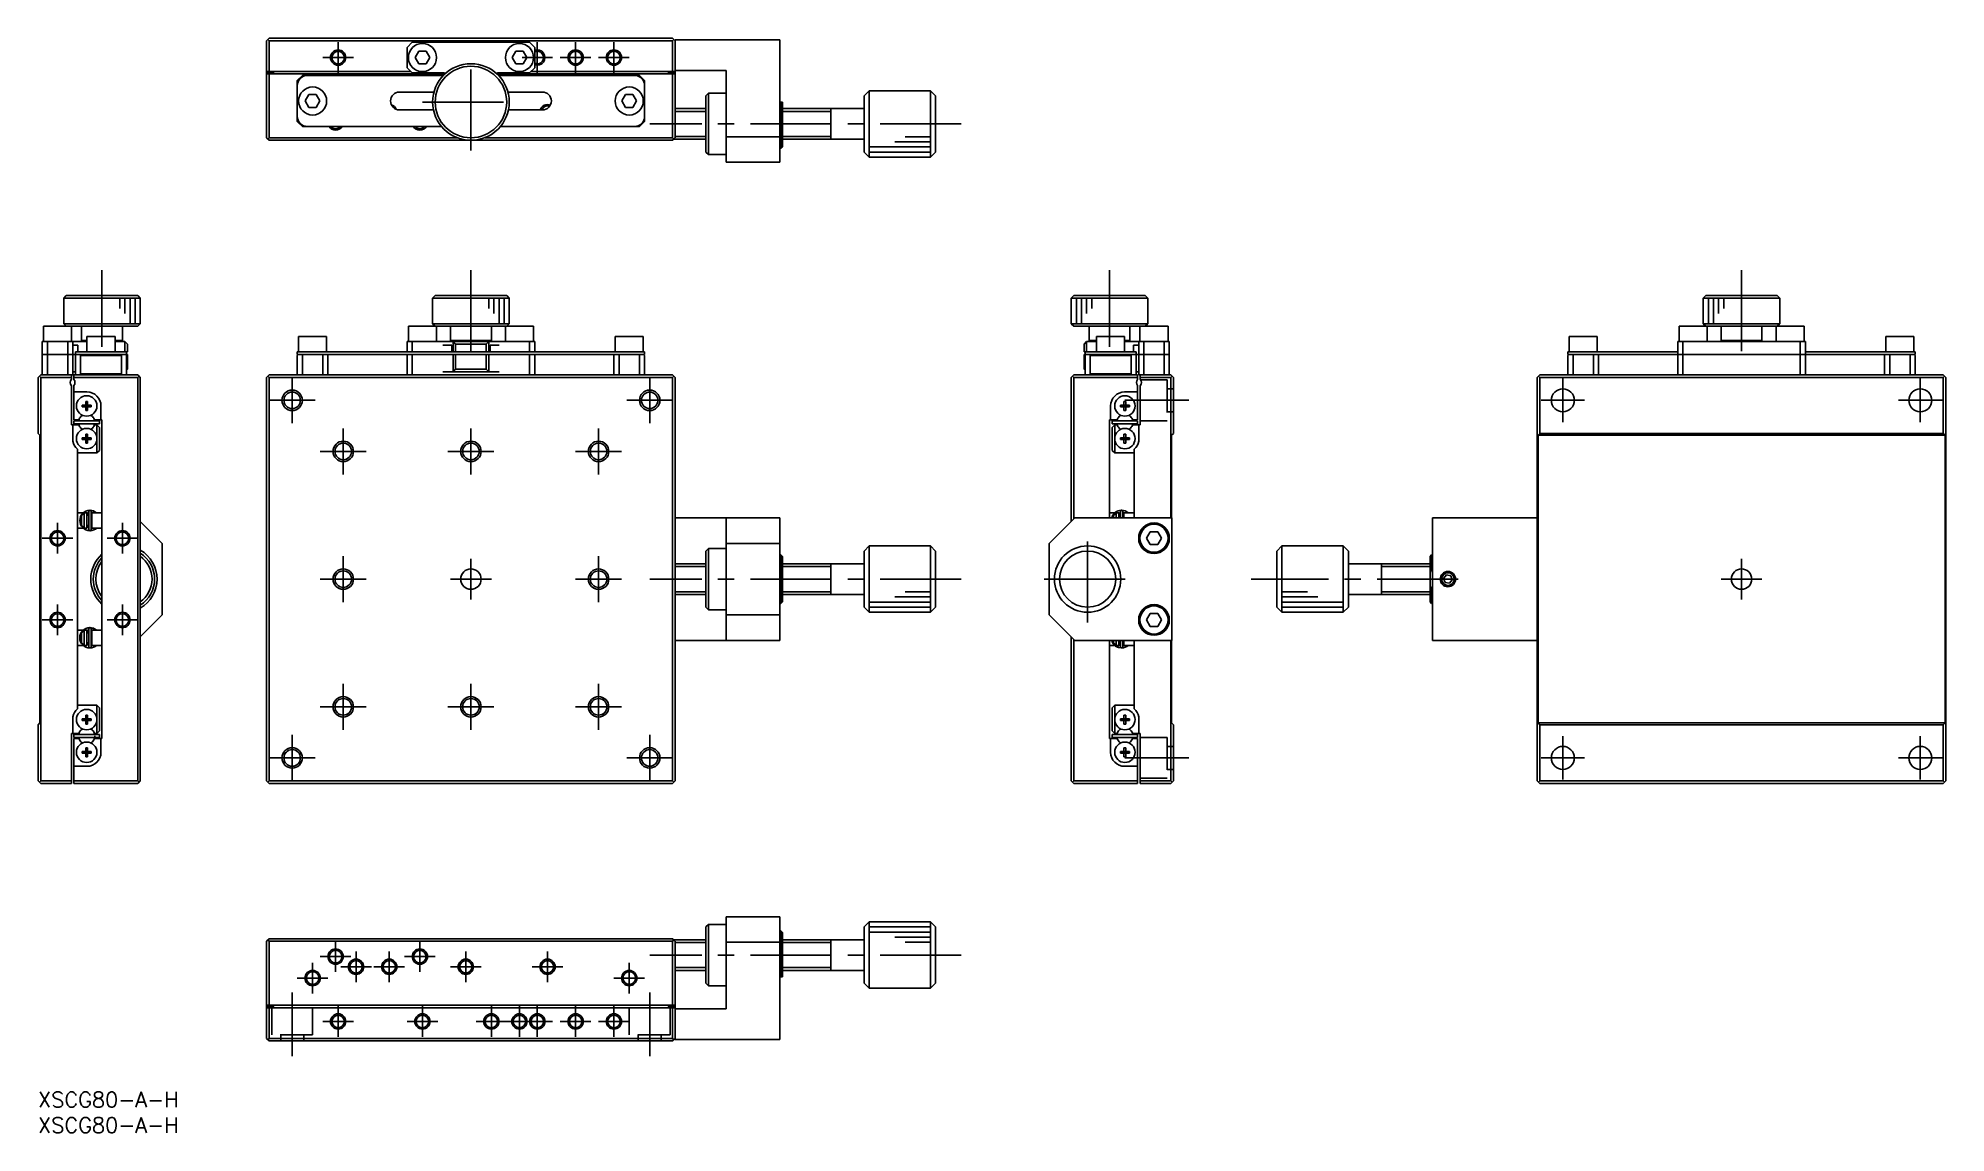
# Model space of a CAD drawing. Extents: x 0 to 374, y -8 to 206.
import ezdxf

# ---------------------------------------------------------------- set-up
doc = ezdxf.new("R2010")
doc.units = 0
doc.header["$LTSCALE"] = 0.5
doc.linetypes.add('CENTER', pattern=[50.8, 31.75, -6.35, 6.35, -6.35])
doc.linetypes.add('DASHED', pattern=[19.05, 12.7, -6.35])
for name, color, linetype in [('MSM_CENTER', 1, 'CENTER'), ('MSM_CONTINUOUS', 7, 'CONTINUOUS'), ('MSM_DASHED', 4, 'DASHED'), ('MSM_NARROW', 5, 'CONTINUOUS'), ('MSM_PART_NUMBER', 7, 'CONTINUOUS')]:
    doc.layers.add(name, color=color, linetype=linetype)
doc.styles.get("Standard").update_dxf_attribs({"font": 'txt.shx', "height": 3, "bigfont": 'bigfont.shx'})

# ---------------------------------------------------------------- blocks, each defined once
blk = doc.blocks.new('*U2')
at = {"layer": 'MSM_PART_NUMBER'}
blk.add_text('XSCG80-A-H', height=3, dxfattribs=at).set_placement((0, -3))
blk = doc.blocks.new('*U3')
at = {"layer": 'MSM_PART_NUMBER'}
blk.add_text('XSCG80-A-H', height=3, dxfattribs=at).set_placement((0, -8))

msp = doc.modelspace()

# ---------------------------------------------------------------- linework, layer by layer
at = {"layer": 'MSM_CENTER'}
for p, q in [((58.744929, 199.499999), (58.744929, 205.500001)), ((97.744929, 199.499999), (97.744929, 205.500001)), ((105.244929, 199.499999), (105.244929, 205.500001)), ((112.744929, 199.499999), (112.744929, 205.500001)), ((61.744931, 202.5), (55.744928, 202.5)), ((84.744929, 184.3), (84.744929, 203.3)), ((100.744931, 202.5), (94.744928, 202.5)), ((108.244931, 202.5), (102.244928, 202.5)), ((115.744931, 202.5), (109.744928, 202.5)), ((75.244929, 193.8), (94.244929, 193.8)), ((180.744929, 189.5), (119.744929, 189.5)), ((12.5, 160.9), (12.5, 145.9)), ((84.744929, 160.9), (84.744929, 144.9)), ((209.8, 160.9), (209.8, 145.9)), ((333.555071, 160.9), (333.555071, 144.9)), ((49.744931, 130.899995), (49.744931, 139.899998)), ((119.744927, 130.899995), (119.744927, 139.899998)), ((298.555071, 131.15), (298.555071, 139.65)), ((368.555071, 131.15), (368.555071, 139.65)), ((45.244929, 135.399998), (54.244931, 135.399998)), ((115.244925, 135.399998), (124.24493, 135.399998)), ((212.8, 135.4), (225.3, 135.4)), ((294.305071, 135.4), (302.805071, 135.4)), ((364.305071, 135.4), (372.805071, 135.4)), ((59.744931, 120.899994), (59.744931, 129.899996)), ((84.744929, 120.899994), (84.744929, 129.899996)), ((109.744927, 120.899994), (109.744927, 129.899996)), ((55.244929, 125.399996), (64.244931, 125.399996)), ((80.244927, 125.399996), (89.244929, 125.399996)), ((105.244925, 125.399996), (114.244927, 125.399996)), ((0.799999, 108.4), (6.800001, 108.4)), ((3.8, 111.400001), (3.8, 105.4)), ((13.499999, 108.4), (19.500001, 108.4)), ((16.5, 111.400001), (16.5, 105.4)), ((205.5, 91.9), (205.5, 108.9)), ((59.744931, 95.899998), (59.744931, 104.9)), ((109.744927, 95.899998), (109.744927, 104.9)), ((84.744929, 96.4), (84.744929, 104.4)), ((333.555071, 96.4), (333.555071, 104.4)), ((55.244929, 100.4), (64.244931, 100.4)), ((80.744929, 100.4), (88.744929, 100.4)), ((105.244925, 100.4), (114.244927, 100.4)), ((180.744929, 100.4), (119.744929, 100.4)), ((197, 100.4), (214, 100.4)), ((278.055071, 100.4), (237.555071, 100.4)), ((329.555071, 100.4), (337.555071, 100.4)), ((3.799998, 89.400001), (3.8, 95.400002)), ((16.499998, 89.400001), (16.5, 95.400002)), ((0.799998, 92.400002), (6.8, 92.400001)), ((13.499998, 92.400002), (19.5, 92.400001)), ((59.744931, 70.9), (59.744931, 79.900002)), ((84.744929, 70.9), (84.744929, 79.900002)), ((109.744927, 70.9), (109.744927, 79.900002)), ((55.244929, 75.400002), (64.244931, 75.400002)), ((80.244927, 75.400002), (89.244929, 75.400002)), ((105.244925, 75.400002), (114.244927, 75.400002)), ((49.744931, 60.899994), (49.744931, 69.899996)), ((119.744927, 60.899994), (119.744927, 69.899996)), ((298.555071, 61.15), (298.555071, 69.65)), ((368.555071, 61.15), (368.555071, 69.65)), ((45.244929, 65.399996), (54.244931, 65.399996)), ((115.244925, 65.399996), (124.24493, 65.399996)), ((212.8, 65.4), (225.3, 65.4)), ((294.305071, 65.4), (302.805071, 65.4)), ((364.305071, 65.4), (372.805071, 65.4)), ((61.244931, 26.5), (55.244928, 26.5)), ((58.244929, 23.499999), (58.244929, 29.500001)), ((62.244929, 21.499999), (62.244929, 27.500001)), ((68.744929, 21.499999), (68.744929, 27.500001)), ((77.744931, 26.5), (71.744928, 26.5)), ((74.744929, 23.499999), (74.744929, 29.500001)), ((83.744929, 21.499999), (83.744929, 27.500001)), ((99.744929, 21.499999), (99.744929, 27.500001)), ((180.744929, 26.8), (119.744929, 26.8)), ((53.744929, 25.3), (53.744929, 19.300001)), ((65.244931, 24.5), (59.244928, 24.5)), ((71.744931, 24.5), (65.744928, 24.5)), ((86.744931, 24.5), (80.744928, 24.5)), ((102.744931, 24.5), (96.744928, 24.5)), ((115.744929, 19.299999), (115.744929, 25.300001)), ((49.744929, 19.5), (49.744929, 7)), ((56.744928, 22.3), (50.744929, 22.3)), ((118.744931, 22.3), (112.744928, 22.3)), ((119.744929, 19.5), (119.744929, 7)), ((58.744929, 10.799999), (58.744929, 16.800001)), ((75.244929, 10.799999), (75.244929, 16.800001)), ((88.744929, 10.799999), (88.744929, 16.800001)), ((94.244929, 10.799999), (94.244929, 16.800001)), ((97.744929, 10.799999), (97.744929, 16.800001)), ((105.244929, 10.799999), (105.244929, 16.800001)), ((112.744929, 10.799999), (112.744929, 16.800001)), ((61.744931, 13.8), (55.744928, 13.8)), ((78.244931, 13.8), (72.244928, 13.8)), ((100.744931, 13.8), (85.744928, 13.8)), ((108.244931, 13.8), (102.244928, 13.8)), ((115.744931, 13.8), (109.744928, 13.8))]:
    msp.add_line(p, q, dxfattribs=at)
at = {"layer": 'MSM_CONTINUOUS'}
for p, q in [((44.744929, 205.8), (45.244929, 206.3)), ((44.744929, 186.8), (44.744929, 205.8)), ((45.244929, 205.8), (44.994929, 206.05)), ((45.244929, 206.3), (124.244929, 206.3)), ((45.244929, 205.8), (45.244929, 199.8)), ((124.244929, 205.8), (45.244929, 205.8)), ((73.244929, 205.5), (72.244929, 204.5)), ((73.244929, 205.5), (96.244929, 205.5)), ((97.244929, 204.5), (96.244929, 205.5)), ((124.244929, 206.3), (124.744929, 205.8)), ((124.494929, 206.05), (124.244929, 205.8)), ((124.244929, 199.8), (124.244929, 205.8)), ((124.744929, 206), (145.244929, 206)), ((124.744929, 206), (124.744929, 186.8)), ((145.244929, 206), (145.244929, 182)), ((72.244929, 200.5), (72.244929, 204.5)), ((73.801554, 202.5), (74.523242, 203.75)), ((73.801554, 202.5), (74.523242, 201.25)), ((74.523242, 203.75), (75.966617, 203.75)), ((75.966617, 203.75), (76.688305, 202.5)), ((75.966617, 201.25), (76.688305, 202.5)), ((92.801554, 202.5), (93.523242, 203.75)), ((93.523242, 201.25), (92.801554, 202.5)), ((93.523242, 203.75), (94.966617, 203.75)), ((94.966617, 203.75), (95.688305, 202.5)), ((94.966617, 201.25), (95.688305, 202.5)), ((97.244929, 204.5), (97.244929, 200.5)), ((72.944929, 199.8), (44.744929, 199.8)), ((44.744929, 199.5), (46.144929, 199.5)), ((44.744929, 199.3), (79.64591, 199.3)), ((45.244929, 199.3), (45.244929, 186.8)), ((46.144929, 199.3), (46.144929, 199.5)), ((50.744929, 198), (51.744929, 199)), ((50.744929, 190), (50.744929, 198)), ((50.944929, 198.2), (50.944929, 197.87178)), ((51.744929, 199), (79.340302, 199)), ((72.244929, 200.5), (73.244929, 199.5)), ((73.244929, 199.5), (79.244929, 199.5)), ((74.523242, 201.25), (75.966617, 201.25)), ((124.744929, 199.3), (89.843949, 199.3)), ((90.149557, 199), (117.744929, 199)), ((90.244929, 199.5), (96.244929, 199.5)), ((93.523242, 201.25), (94.966617, 201.25)), ((96.244929, 199.5), (97.244929, 200.5)), ((96.544929, 199.8), (124.744929, 199.8)), ((118.744929, 198), (117.744929, 199)), ((118.544929, 197.87178), (118.544929, 198.2)), ((118.744929, 198), (118.744929, 190)), ((124.744929, 199.5), (123.344929, 199.5)), ((123.344929, 199.3), (123.344929, 199.5)), ((124.244929, 186.8), (124.244929, 199.3)), ((124.744929, 200), (134.744929, 200)), ((134.744929, 182), (134.744929, 200)), ((52.301554, 194), (53.023242, 195.25)), ((53.023242, 195.25), (54.466617, 195.25)), ((54.466617, 195.25), (55.188305, 194)), ((70.744929, 195.75), (77.502865, 195.75)), ((91.986994, 195.75), (98.744929, 195.75)), ((114.301554, 194), (115.023242, 195.25)), ((115.023242, 195.25), (116.466617, 195.25)), ((116.466617, 195.25), (117.188305, 194)), ((131.244929, 195.5), (130.744929, 195)), ((130.744929, 184), (130.744929, 195)), ((131.244929, 195.5), (131.244929, 183.5)), ((134.744929, 195.5), (131.244929, 195.5)), ((162.744929, 196), (161.744929, 195)), ((161.744929, 184), (161.744929, 195)), ((162.744929, 196), (162.744929, 183)), ((174.744929, 196), (162.744929, 196)), ((174.744929, 183), (174.744929, 196)), ((175.744929, 195), (174.744929, 196)), ((175.744929, 195), (175.744929, 184)), ((53.023242, 192.75), (52.301554, 194)), ((54.466617, 192.75), (53.023242, 192.75)), ((55.188305, 194), (54.466617, 192.75)), ((77.406844, 192.25), (70.744929, 192.25)), ((98.744929, 192.25), (92.083015, 192.25)), ((115.023242, 192.75), (114.301554, 194)), ((116.466617, 192.75), (115.023242, 192.75)), ((117.188305, 194), (116.466617, 192.75)), ((130.744929, 192.5), (124.744929, 192.5)), ((145.244929, 193.75), (145.744929, 193.75)), ((145.444929, 184.75), (145.444929, 193.75)), ((145.744929, 193.75), (145.744929, 185.05)), ((161.744929, 192.5), (145.744929, 192.5)), ((155.244929, 186.499995), (155.244929, 192.500005)), ((45.244929, 186.3), (44.744929, 186.8)), ((45.244929, 186.8), (44.994929, 186.55)), ((45.244929, 186.8), (82.052347, 186.8)), ((50.944929, 189.8), (50.744929, 190)), ((50.944929, 190.12822), (50.944929, 189.8)), ((50.944929, 189.8), (51.744929, 189)), ((78.982118, 189), (51.744929, 189)), ((87.437512, 186.8), (124.244929, 186.8)), ((117.744929, 189), (90.507741, 189)), ((118.544929, 189.8), (117.744929, 189)), ((118.544929, 189.8), (118.544929, 190.12822)), ((118.544929, 189.8), (118.744929, 190)), ((124.494929, 186.55), (124.244929, 186.8)), ((124.744929, 186.8), (124.244929, 186.3)), ((134.744929, 187), (145.244929, 187)), ((124.244929, 186.3), (45.244929, 186.3)), ((124.444929, 186.5), (130.744929, 186.5)), ((130.744929, 184), (131.244929, 183.5)), ((131.244929, 183.5), (134.744929, 183.5)), ((145.244929, 184.75), (145.444929, 184.75)), ((145.444929, 184.75), (145.744929, 185.05)), ((145.744929, 186.5), (161.744929, 186.5)), ((161.744929, 184), (162.744929, 183)), ((174.744929, 183), (175.744929, 184)), ((145.244929, 182), (134.744929, 182)), ((162.744929, 183), (174.744929, 183)), ((5.5, 155.9), (5, 155.4)), ((20, 155.4), (5, 155.4)), ((5, 155.4), (5, 150.4)), ((5.5, 155.9), (19.5, 155.9)), ((20, 155.4), (19.5, 155.9)), ((20, 150.4), (20, 155.4)), ((77.744929, 155.9), (77.244929, 155.4)), ((92.244929, 155.4), (77.244929, 155.4)), ((77.244929, 155.4), (77.244929, 150.4)), ((77.744929, 155.9), (91.744929, 155.9)), ((92.244929, 155.4), (91.744929, 155.9)), ((92.244929, 150.4), (92.244929, 155.4)), ((202.8, 155.9), (202.3, 155.4)), ((217.3, 155.4), (202.3, 155.4)), ((202.3, 155.4), (202.3, 150.4)), ((202.8, 155.9), (216.8, 155.9)), ((217.3, 155.4), (216.8, 155.9)), ((217.3, 150.4), (217.3, 155.4)), ((326.555071, 155.9), (326.055071, 155.4)), ((341.055071, 155.4), (326.055071, 155.4)), ((326.055071, 155.4), (326.055071, 150.4)), ((326.555071, 155.9), (340.555071, 155.9)), ((341.055071, 155.4), (340.555071, 155.9)), ((341.055071, 150.4), (341.055071, 155.4)), ((19.5, 149.9), (1.05, 149.9)), ((1.05, 149.9), (1.05, 146.9)), ((5, 150.4), (20, 150.4)), ((5, 150.4), (5.5, 149.9)), ((6.55, 146.9), (6.55, 149.9)), ((8.5, 149.9), (8.5, 147.1)), ((16.5, 147.1), (16.5, 149.9)), ((19.5, 149.9), (20, 150.4)), ((96.994929, 149.9), (72.494929, 149.9)), ((72.494929, 149.9), (72.494929, 146.9)), ((77.244929, 150.4), (92.244929, 150.4)), ((77.244929, 150.4), (77.744929, 149.9)), ((77.994929, 146.9), (77.994929, 149.9)), ((80.744929, 149.9), (80.744929, 147.1)), ((88.744929, 147.1), (88.744929, 149.9)), ((91.494929, 149.9), (91.494929, 146.9)), ((91.744929, 149.9), (92.244929, 150.4)), ((96.994929, 146.9), (96.994929, 149.9)), ((202.3, 150.4), (217.3, 150.4)), ((202.3, 150.4), (202.8, 149.9)), ((221.25, 149.9), (202.8, 149.9)), ((205.8, 149.9), (205.8, 147.1)), ((213.8, 147.1), (213.8, 149.9)), ((215.75, 149.9), (215.75, 146.9)), ((216.8, 149.9), (217.3, 150.4)), ((221.25, 146.9), (221.25, 149.9)), ((345.805071, 149.9), (321.305071, 149.9)), ((321.305071, 149.9), (321.305071, 146.9)), ((326.055071, 150.4), (341.055071, 150.4)), ((326.055071, 150.4), (326.555071, 149.9)), ((326.805071, 146.9), (326.805071, 149.9)), ((329.555071, 149.9), (329.555071, 147.1)), ((337.555071, 147.1), (337.555071, 149.9)), ((340.305071, 149.9), (340.305071, 146.9)), ((340.555071, 149.9), (341.055071, 150.4)), ((345.805071, 146.9), (345.805071, 149.9)), ((0.8, 146.9), (9.55, 146.9)), ((0.8, 140.4), (0.8, 146.9)), ((1.8, 146.9), (1.8, 140.4)), ((5.8, 140.4), (5.8, 146.9)), ((6.8, 146.9), (6.8, 140.4)), ((7.8, 146.2), (6.8, 146.2)), ((7.8, 146.2), (7.8, 144.9)), ((8.5, 147.1), (9.55, 147.1)), ((8.5, 147.1), (8.7, 146.9)), ((15.05, 147.9), (9.55, 147.9)), ((9.55, 147.9), (9.55, 144.9)), ((15.05, 144.9), (15.05, 147.9)), ((15.05, 147.1), (16.5, 147.1)), ((15.05, 146.9), (17, 146.9)), ((16.3, 146.9), (16.5, 147.1)), ((17, 144.9), (17, 146.9)), ((17, 146.9), (17.5, 146.4)), ((17.5, 146.4), (17.5, 144.9)), ((56.494929, 147.9), (50.994929, 147.9)), ((50.994929, 147.9), (50.994929, 144.9)), ((56.494929, 144.9), (56.494929, 147.9)), ((72.244929, 144.9), (72.244929, 146.9)), ((72.244929, 146.9), (97.244929, 146.9)), ((73.244929, 146.9), (73.244929, 144.9)), ((80.97698, 146.2), (79.244929, 146.2)), ((80.744929, 147.1), (88.744929, 147.1)), ((80.744929, 147.1), (80.944929, 146.9)), ((80.97698, 146.2), (80.97698, 144.9)), ((81.244929, 146.9), (81.744929, 146.4)), ((81.244929, 144.9), (81.244929, 146.9)), ((81.744929, 146.4), (81.744929, 144.9)), ((87.744929, 146.4), (81.744929, 146.4)), ((88.244929, 146.9), (87.744929, 146.4)), ((87.744929, 144.9), (87.744929, 146.4)), ((88.244929, 146.9), (88.244929, 144.9)), ((90.244929, 146.2), (88.512879, 146.2)), ((88.512879, 144.9), (88.512879, 146.2)), ((88.544929, 146.9), (88.744929, 147.1)), ((96.244929, 144.9), (96.244929, 146.9)), ((97.244929, 146.9), (97.244929, 144.9)), ((118.494929, 147.9), (112.994929, 147.9)), ((112.994929, 147.9), (112.994929, 144.9)), ((118.494929, 144.9), (118.494929, 147.9)), ((205.3, 146.9), (204.8, 146.4)), ((204.8, 144.9), (204.8, 146.4)), ((205.3, 146.9), (205.3, 144.9)), ((205.3, 146.9), (207.25, 146.9)), ((205.8, 147.1), (207.25, 147.1)), ((205.8, 147.1), (206, 146.9)), ((212.75, 147.9), (207.25, 147.9)), ((207.25, 147.9), (207.25, 144.9)), ((212.75, 144.9), (212.75, 147.9)), ((212.75, 147.1), (213.799767, 147.1)), ((212.75, 146.9), (221.5, 146.9)), ((213.6, 146.9), (213.8, 147.1)), ((215.5, 146.2), (214.5, 146.2)), ((214.5, 144.9), (214.5, 146.2)), ((215.5, 140.4), (215.5, 146.9)), ((216.5, 146.9), (216.5, 140.4)), ((220.5, 140.4), (220.5, 146.9)), ((221.5, 146.9), (221.5, 140.4)), ((305.305071, 147.9), (299.805071, 147.9)), ((299.805071, 147.9), (299.805071, 144.9)), ((305.305071, 144.9), (305.305071, 147.9)), ((321.055071, 146.9), (346.055071, 146.9)), ((321.055071, 140.4), (321.055071, 146.9)), ((322.055071, 146.9), (322.055071, 140.4)), ((329.555071, 147.1), (337.555071, 147.1)), ((329.555071, 147.1), (329.755071, 146.9)), ((337.355071, 146.9), (337.555071, 147.1)), ((345.055071, 140.4), (345.055071, 146.9)), ((346.055071, 146.9), (346.055071, 140.4)), ((367.305071, 147.9), (361.805071, 147.9)), ((361.805071, 147.9), (361.805071, 144.9)), ((367.305071, 144.9), (367.305071, 147.9)), ((17.5, 144.4), (0.8, 144.4)), ((7.3, 140.4), (7.3, 144.9)), ((7.3, 144.9), (17.5, 144.9)), ((8.3, 144.2), (8.1, 144.4)), ((16.3, 144.2), (8.3, 144.2)), ((8.3, 144.2), (8.3, 140.6)), ((16.5, 144.4), (16.3, 144.2)), ((16.3, 140.6), (16.3, 144.2)), ((17.3, 144.9), (17.3, 140.4)), ((17.5, 144.4), (17.5, 141.5)), ((50.744929, 144.4), (50.744929, 144.9)), ((50.744929, 144.9), (118.744929, 144.9)), ((50.944929, 144.4), (50.744929, 144.2)), ((118.744929, 144.4), (50.744929, 144.4)), ((50.744929, 140.6), (50.744929, 144.2)), ((51.744929, 144.4), (51.744929, 140.4)), ((55.744929, 140.4), (55.744929, 144.4)), ((56.744929, 144.2), (56.544929, 144.4)), ((56.744929, 144.2), (56.744929, 140.6)), ((72.244929, 140.4), (72.244929, 144.4)), ((73.244929, 144.4), (73.244929, 140.4)), ((81.244929, 141), (81.244929, 144.4)), ((81.744929, 144.4), (81.744929, 141.5)), ((87.744929, 141.5), (87.744929, 144.4)), ((88.244929, 144.4), (88.244929, 141)), ((96.244929, 140.4), (96.244929, 144.4)), ((97.244929, 144.4), (97.244929, 140.4)), ((112.944929, 144.4), (112.744929, 144.2)), ((112.744929, 140.6), (112.744929, 144.2)), ((113.744929, 144.4), (113.744929, 140.4)), ((117.744929, 140.4), (117.744929, 144.4)), ((118.744929, 144.2), (118.544929, 144.4)), ((118.744929, 144.9), (118.744929, 144.4)), ((118.744929, 144.2), (118.744929, 140.6)), ((215, 144.9), (204.8, 144.9)), ((204.8, 141.5), (204.8, 144.4)), ((204.8, 144.4), (221.5, 144.4)), ((205, 140.4), (205, 144.9)), ((206, 144.2), (205.8, 144.4)), ((214, 144.2), (206, 144.2)), ((206, 144.2), (206, 140.6)), ((214.2, 144.4), (214, 144.2)), ((214, 140.6), (214, 144.2)), ((215, 144.9), (215, 140.4)), ((299.555071, 144.4), (299.555071, 144.9)), ((299.555071, 144.9), (321.055071, 144.9)), ((299.755071, 144.4), (299.555071, 144.2)), ((367.555071, 144.4), (299.555071, 144.4)), ((299.555071, 140.6), (299.555071, 144.2)), ((300.555071, 144.4), (300.555071, 140.4)), ((304.555071, 140.4), (304.555071, 144.4)), ((305.355071, 144.4), (305.555071, 144.2)), ((305.555071, 144.2), (305.555071, 140.6)), ((367.555071, 144.9), (346.055071, 144.9)), ((361.555071, 144.2), (361.755071, 144.4)), ((361.555071, 140.6), (361.555071, 144.2)), ((362.555071, 144.4), (362.555071, 140.4)), ((366.555071, 140.4), (366.555071, 144.4)), ((367.355071, 144.4), (367.555071, 144.2)), ((367.555071, 144.9), (367.555071, 144.4)), ((367.555071, 144.2), (367.555071, 140.6)), ((0.5, 140.4), (0, 139.9)), ((0, 128.9), (0, 139.9)), ((0.5, 139.9), (0.25, 140.15)), ((0.5, 140.4), (6.8, 140.4)), ((0.5, 139.9), (0.5, 60.9)), ((6.5, 139.9), (0.5, 139.9)), ((6.5, 139.561438), (6.5, 140.4)), ((6.5, 130.6), (6.5, 138.238562)), ((7.3, 141), (6.8, 141)), ((7, 140.4), (19.5, 140.4)), ((7, 140.4), (7, 139.5)), ((19.5, 139.9), (7, 139.9)), ((7, 138.3), (7, 131.6)), ((8.1, 140.4), (8.3, 140.6)), ((8.3, 140.6), (16.3, 140.6)), ((16.3, 140.6), (16.5, 140.4)), ((17.5, 141.5), (17.3, 141.3)), ((19.5, 140.4), (20, 139.9)), ((19.75, 140.15), (19.5, 139.9)), ((19.5, 60.9), (19.5, 139.9)), ((20, 139.9), (20, 60.9)), ((45.244929, 140.4), (44.744929, 139.9)), ((44.744929, 60.9), (44.744929, 139.9)), ((45.244929, 139.9), (44.994929, 140.15)), ((45.244929, 140.4), (124.244929, 140.4)), ((45.244929, 139.9), (45.244929, 60.9)), ((124.244929, 139.9), (45.244929, 139.9)), ((50.744929, 140.6), (50.944929, 140.4)), ((56.744929, 140.6), (56.544929, 140.4)), ((90.244929, 141), (79.244929, 141)), ((81.744929, 141.5), (81.244929, 141)), ((81.744929, 141.5), (87.744929, 141.5)), ((87.744929, 141.5), (88.244929, 141)), ((112.944929, 140.4), (112.744929, 140.6)), ((118.744929, 140.6), (118.544929, 140.4)), ((124.744929, 139.9), (124.244929, 140.4)), ((124.494929, 140.15), (124.244929, 139.9)), ((124.244929, 60.9), (124.244929, 139.9)), ((124.744929, 60.9), (124.744929, 139.9)), ((202.8, 140.4), (202.3, 139.9)), ((202.3, 111.7), (202.3, 139.9)), ((202.8, 139.9), (202.55, 140.15)), ((202.8, 140.4), (215.3, 140.4)), ((215.3, 139.9), (202.8, 139.9)), ((202.8, 139.9), (202.8, 112.2)), ((204.8, 141.5), (205, 141.3)), ((205.8, 140.4), (206, 140.6)), ((206, 140.6), (214, 140.6)), ((214, 140.6), (214.2, 140.4)), ((215.5, 141), (215, 141)), ((215.3, 139.5), (215.3, 140.4)), ((215.3, 138.3), (215.3, 131.6)), ((221.8, 140.4), (215.5, 140.4)), ((215.8, 140.4), (215.8, 139.561438)), ((221.8, 139.9), (215.8, 139.9)), ((215.8, 138.238562), (215.8, 130.6)), ((222.3, 139.9), (221.8, 140.4)), ((222.05, 140.15), (221.8, 139.9)), ((221.8, 112.4), (221.8, 139.9)), ((222.3, 139.9), (222.3, 128.9)), ((294.055071, 140.4), (293.555071, 139.9)), ((293.555071, 60.9), (293.555071, 139.9)), ((294.055071, 139.9), (293.805071, 140.15)), ((294.055071, 140.4), (373.055071, 140.4)), ((294.055071, 139.9), (294.055071, 128.9)), ((373.055071, 139.9), (294.055071, 139.9)), ((299.555071, 140.6), (299.755071, 140.4)), ((305.355071, 140.4), (305.555071, 140.6)), ((361.555071, 140.6), (361.755071, 140.4)), ((367.355071, 140.4), (367.555071, 140.6)), ((373.055071, 140.4), (373.555071, 139.9)), ((373.305071, 140.15), (373.055071, 139.9)), ((373.055071, 128.9), (373.055071, 139.9)), ((373.555071, 139.9), (373.555071, 60.9)), ((9.55, 137.05), (7, 137.05)), ((8.613639, 134.48), (9.32, 134.48)), ((8.613639, 134.12), (8.613639, 134.48)), ((9.32, 135.186361), (9.68, 135.186361)), ((9.32, 134.48), (9.32, 135.186361)), ((9.330372, 134.469628), (9.32, 134.48)), ((9.669628, 134.469628), (9.68, 134.48)), ((9.68, 135.186361), (9.68, 134.48)), ((9.68, 134.48), (10.386361, 134.48)), ((10.386361, 134.48), (10.386361, 134.12)), ((211.913639, 134.12), (211.913639, 134.48)), ((211.913639, 134.48), (212.62, 134.48)), ((212.62, 135.186361), (212.98, 135.186361)), ((212.62, 135.186361), (212.62, 134.48)), ((212.630372, 134.469628), (212.62, 134.48)), ((212.75, 137.05), (215.3, 137.05)), ((212.969628, 134.469628), (212.98, 134.48)), ((212.98, 135.186361), (212.98, 134.48)), ((212.98, 134.48), (213.686361, 134.48)), ((213.686361, 134.48), (213.686361, 134.12)), ((7, 131.6), (7.955588, 131.6)), ((7, 131.4), (12, 131.4)), ((7, 130.8), (7, 131.4)), ((7, 130.8), (12, 130.8)), ((7.955588, 131.6), (8.125185, 131.89375)), ((9.32, 134.12), (8.613639, 134.12)), ((9.330372, 134.130372), (9.32, 134.12)), ((9.32, 133.413639), (9.32, 134.12)), ((9.68, 133.413639), (9.32, 133.413639)), ((9.330372, 134.130372), (9.330372, 134.469628)), ((9.330372, 134.469628), (9.669628, 134.469628)), ((9.669628, 134.130372), (9.330372, 134.130372)), ((9.669628, 134.469628), (9.669628, 134.130372)), ((9.669628, 134.130372), (9.68, 134.12)), ((10.386361, 134.12), (9.68, 134.12)), ((9.68, 133.413639), (9.68, 134.12)), ((10.874815, 131.89375), (11.044412, 131.6)), ((11.044412, 131.6), (12.5, 131.6)), ((12, 131.4), (12, 130.8)), ((12.3, 131.6), (12.3, 134.3)), ((12.5, 131.6), (12.5, 69.2)), ((209.8, 131.6), (211.255588, 131.6)), ((209.8, 112.4), (209.8, 131.6)), ((210, 131.6), (210, 134.3)), ((215.3, 131.4), (210.3, 131.4)), ((210.3, 130.8), (210.3, 131.4)), ((215.3, 130.8), (210.3, 130.8)), ((211.15, 130.799998), (214.45, 130.799998)), ((211.425185, 131.89375), (211.255588, 131.6)), ((212.62, 134.12), (211.913639, 134.12)), ((212.630372, 134.130372), (212.62, 134.12)), ((212.62, 133.413639), (212.62, 134.12)), ((212.98, 133.413639), (212.62, 133.413639)), ((212.630372, 134.469628), (212.969628, 134.469628)), ((212.630372, 134.130372), (212.630372, 134.469628)), ((212.969628, 134.130372), (212.630372, 134.130372)), ((212.969628, 134.469628), (212.969628, 134.130372)), ((212.969628, 134.130372), (212.98, 134.12)), ((212.98, 134.12), (212.98, 133.413639)), ((213.686361, 134.12), (212.98, 134.12)), ((214.344412, 131.6), (214.174815, 131.89375)), ((215.3, 131.6), (214.344412, 131.6)), ((215.3, 131.4), (215.3, 130.8)), ((0, 128.9), (0.35, 128.55)), ((0.35, 128.55), (0.35, 72.25)), ((7.955588, 130.6), (6.5, 130.6)), ((6.8, 130.6), (6.8, 127.377985)), ((8.125185, 130.30625), (7.955588, 130.6)), ((8.613639, 128.08), (9.32, 128.08)), ((8.613639, 127.72), (8.613639, 128.08)), ((9.32, 127.72), (8.613639, 127.72)), ((9.32, 128.786361), (9.68, 128.786361)), ((9.32, 128.08), (9.32, 128.786361)), ((9.330372, 128.069628), (9.32, 128.08)), ((9.330372, 127.730372), (9.32, 127.72)), ((9.32, 127.013639), (9.32, 127.72)), ((9.68, 127.013639), (9.32, 127.013639)), ((9.330372, 127.730372), (9.330372, 128.069628)), ((9.330372, 128.069628), (9.669628, 128.069628)), ((9.669628, 127.730372), (9.330372, 127.730372)), ((9.669628, 128.069628), (9.68, 128.08)), ((9.669628, 128.069628), (9.669628, 127.730372)), ((9.669628, 127.730372), (9.68, 127.72)), ((9.68, 128.786361), (9.68, 128.08)), ((9.68, 128.08), (10.386361, 128.08)), ((10.386361, 127.72), (9.68, 127.72)), ((9.68, 127.013639), (9.68, 127.72)), ((10.386361, 128.08), (10.386361, 127.72)), ((11.044412, 130.6), (10.874815, 130.30625)), ((11.5, 130.6), (11.044412, 130.6)), ((11.5, 125.1), (11.5, 130.6)), ((11.5, 130.6), (12, 130.1)), ((12, 130.1), (12, 125.6)), ((210.3, 130.1), (210.8, 130.6)), ((210.3, 125.6), (210.3, 130.1)), ((210.8, 130.6), (210.8, 125.1)), ((210.8, 130.6), (211.255588, 130.6)), ((211.255588, 130.6), (211.425185, 130.30625)), ((211.913639, 127.72), (211.913639, 128.08)), ((211.913639, 128.08), (212.62, 128.08)), ((212.62, 127.72), (211.913639, 127.72)), ((212.62, 128.786361), (212.98, 128.786361)), ((212.62, 128.08), (212.62, 128.786361)), ((212.630372, 128.069628), (212.62, 128.08)), ((212.630372, 127.730372), (212.62, 127.72)), ((212.62, 127.013639), (212.62, 127.72)), ((212.98, 127.013639), (212.62, 127.013639)), ((212.630372, 128.069628), (212.969628, 128.069628)), ((212.630372, 127.730372), (212.630372, 128.069628)), ((212.969628, 127.730372), (212.630372, 127.730372)), ((212.969628, 128.069628), (212.98, 128.08)), ((212.969628, 128.069628), (212.969628, 127.730372)), ((212.969628, 127.730372), (212.98, 127.72)), ((212.98, 128.786361), (212.98, 128.08)), ((212.98, 128.08), (213.686361, 128.08)), ((212.98, 127.72), (212.98, 127.013639)), ((213.686361, 127.72), (212.98, 127.72)), ((213.686361, 128.08), (213.686361, 127.72)), ((214.174815, 130.30625), (214.344412, 130.6)), ((214.344412, 130.6), (215.8, 130.6)), ((215.5, 130.6), (215.5, 127.377985)), ((221.95, 128.55), (222.3, 128.9)), ((221.95, 112.4), (221.95, 128.55)), ((293.705071, 128.55), (294.055071, 128.9)), ((293.705071, 72.25), (293.705071, 128.55)), ((293.705071, 128.55), (373.405071, 128.55)), ((294.055071, 128.9), (373.055071, 128.9)), ((373.055071, 128.9), (373.405071, 128.55)), ((373.405071, 128.55), (373.405071, 72.25)), ((7.7, 74.979062), (7.7, 125.820938)), ((7.7, 125.1), (11.5, 125.1)), ((12, 125.6), (11.5, 125.1)), ((210.8, 125.1), (210.3, 125.6)), ((214.6, 125.1), (210.8, 125.1)), ((214.6, 125.820938), (214.6, 112.4)), ((0.3, 88.4), (0.3, 112.4)), ((0.3, 112.4), (0.35, 112.4)), ((8.854616, 113.4), (7.7, 113.4)), ((8.5, 112.816515), (9, 113.345683)), ((8.5, 110.983485), (8.5, 112.816515)), ((9, 113.4), (9, 110.4)), ((9.5, 113.4), (9, 113.4)), ((9.499962, 113.287421), (9.929682, 113.416292)), ((9.5, 110.4), (9.5, 113.4)), ((9.929734, 112.9), (9.5, 112.9)), ((9.7, 112.9), (9.7, 113.364547)), ((9.929734, 113.656687), (9.929734, 110.106687)), ((10.934774, 113.722168), (10.183375, 113.88022)), ((10.370978, 113.725538), (10.369147, 113.72476)), ((10.404279, 113.738664), (10.370978, 113.725538)), ((10.379734, 110.106687), (10.379734, 113.656687)), ((10.379734, 113.057136), (10.499992, 113.285853)), ((10.5, 112.9), (10.379734, 112.9)), ((10.438183, 113.75011), (10.404279, 113.738664)), ((10.472605, 113.759848), (10.438183, 113.75011)), ((10.507462, 113.767854), (10.472605, 113.759848)), ((10.5, 113.4), (10.5, 110.4)), ((12.5, 113.4), (10.5, 113.4)), ((10.542669, 113.774109), (10.507462, 113.767854)), ((10.578139, 113.778598), (10.542669, 113.774109)), ((10.613786, 113.78131), (10.578139, 113.778598)), ((10.649523, 113.782239), (10.613786, 113.78131)), ((10.685263, 113.781381), (10.649523, 113.782239)), ((10.720918, 113.77874), (10.685263, 113.781381)), ((10.756401, 113.77432), (10.720918, 113.77874)), ((10.791625, 113.768133), (10.756401, 113.77432)), ((10.826504, 113.760192), (10.791625, 113.768133)), ((10.823255, 113.413593), (10.816368, 113.4)), ((10.830241, 113.427825), (10.823255, 113.413593)), ((10.860953, 113.750517), (10.826504, 113.760192)), ((10.935138, 113.722019), (10.826769, 113.399973)), ((10.837285, 113.44261), (10.830241, 113.427825)), ((10.844342, 113.457857), (10.837285, 113.44261)), ((10.851372, 113.473476), (10.844342, 113.457857)), ((10.858331, 113.48937), (10.851372, 113.473476)), ((10.865177, 113.505446), (10.858331, 113.48937)), ((10.894885, 113.739132), (10.860953, 113.750517)), ((10.871869, 113.521604), (10.865177, 113.505446)), ((10.878366, 113.537748), (10.871869, 113.521604)), ((10.88463, 113.55378), (10.878366, 113.537748)), ((10.890622, 113.569603), (10.88463, 113.55378)), ((10.896305, 113.585121), (10.890622, 113.569603)), ((10.926472, 113.726795), (10.894885, 113.739132)), ((10.901647, 113.600241), (10.896305, 113.585121)), ((10.906614, 113.614871), (10.901647, 113.600241)), ((10.911176, 113.628922), (10.906614, 113.614871)), ((10.915306, 113.64231), (10.911176, 113.628922)), ((10.918978, 113.654954), (10.915306, 113.64231)), ((10.922172, 113.666776), (10.918978, 113.654954)), ((10.924866, 113.677707), (10.922172, 113.666776)), ((10.927046, 113.687679), (10.924866, 113.677707)), ((10.925041, 113.727091), (10.927182, 113.726402)), ((11.454354, 113.400169), (10.926, 113.725868)), ((10.928697, 113.696633), (10.927046, 113.687679)), ((10.927182, 113.726402), (10.928795, 113.724461)), ((10.92981, 113.704514), (10.928697, 113.696633)), ((10.928795, 113.724461), (10.929869, 113.721278)), ((10.930378, 113.711275), (10.92981, 113.704514)), ((10.929869, 113.721278), (10.930398, 113.716874)), ((10.930398, 113.716874), (10.930378, 113.711275)), ((10.968328, 113.707587), (10.934774, 113.722168)), ((124.744929, 112.4), (145.244929, 112.4)), ((134.744929, 88.4), (134.744929, 112.4)), ((145.244929, 112.4), (145.244929, 88.4)), ((203, 112.4), (198, 107.4)), ((203, 112.4), (222, 112.4)), ((210.845202, 113.4), (209.8, 113.4)), ((210.6, 112.816515), (211.1, 113.345683)), ((210.6, 112.4), (210.6, 112.816515)), ((211.1, 113.4), (211.1, 112.4)), ((211.6, 113.4), (211.1, 113.4)), ((211.374, 113.725868), (211.343742, 113.712915)), ((211.368363, 113.722628), (211.364862, 113.722019)), ((211.429271, 113.74743), (211.373528, 113.726795)), ((211.599914, 113.333344), (211.920248, 113.416306)), ((211.599998, 113.327536), (211.613018, 113.329685)), ((211.6, 112.4), (211.6, 113.4)), ((211.920266, 112.9), (211.6, 112.9)), ((211.613018, 113.329685), (211.626556, 113.331223)), ((211.626556, 113.331223), (211.64016, 113.332065)), ((211.64016, 113.332065), (211.653792, 113.332208)), ((211.653792, 113.332208), (211.667417, 113.331652)), ((211.667417, 113.331652), (211.680997, 113.330396)), ((211.680997, 113.330396), (211.694495, 113.328446)), ((211.694495, 113.328446), (211.707875, 113.325807)), ((211.707875, 113.325807), (211.721101, 113.322487)), ((211.721101, 113.322487), (211.734138, 113.318497)), ((211.734138, 113.318497), (211.746951, 113.313847)), ((211.746951, 113.313847), (211.759507, 113.308553)), ((211.759507, 113.308553), (211.771774, 113.302631)), ((211.771774, 113.302631), (211.783721, 113.296097)), ((211.783721, 113.296097), (211.795318, 113.288971)), ((211.795318, 113.288971), (211.806535, 113.281273)), ((211.8, 112.9), (211.8, 113.286232)), ((211.806535, 113.281273), (211.817347, 113.273026)), ((211.817347, 113.273026), (211.827726, 113.264252)), ((211.827726, 113.264252), (211.83765, 113.254975)), ((211.83765, 113.254975), (211.847096, 113.245222)), ((211.847096, 113.245222), (211.856041, 113.235016)), ((211.856041, 113.235016), (211.864466, 113.224386)), ((211.864466, 113.224386), (211.872353, 113.213359)), ((211.872353, 113.213359), (211.879685, 113.201963)), ((211.879685, 113.201963), (211.886446, 113.190226)), ((211.886446, 113.190226), (211.892622, 113.178178)), ((211.892622, 113.178178), (211.8982, 113.165848)), ((211.8982, 113.165848), (211.90317, 113.153266)), ((211.90317, 113.153266), (211.907521, 113.140462)), ((211.907521, 113.140462), (211.911244, 113.127466)), ((211.911244, 113.127466), (211.914333, 113.114309)), ((211.914333, 113.114309), (211.916781, 113.101023)), ((211.916781, 113.101023), (211.918584, 113.087637)), ((211.918584, 113.087637), (211.919738, 113.074182)), ((211.919738, 113.074182), (211.920242, 113.060691)), ((211.920242, 113.060691), (211.920266, 113.057136)), ((211.920266, 113.656687), (211.920266, 112.4)), ((212.370266, 112.4), (212.370266, 113.656687)), ((212.6, 112.9), (212.370266, 112.9)), ((212.37032, 113.415979), (212.600092, 113.364396)), ((212.6, 113.4), (212.6, 112.4)), ((214.6, 113.4), (212.6, 113.4)), ((222, 112.4), (222, 88.4)), ((273.055071, 112.4), (273.055071, 88.4)), ((293.555071, 112.4), (273.055071, 112.4)), ((7.7, 110.4), (8.813018, 110.4)), ((9, 110.454317), (8.5, 110.983485)), ((8.813237, 110.4), (8.813381, 110.4)), ((9, 110.4), (9.5, 110.4)), ((9.5, 110.9), (9.929734, 110.9)), ((9.7, 110.4), (9.7, 110.9)), ((10.379734, 110.9), (10.5, 110.9)), ((10.499955, 110.477547), (10.379734, 110.706239)), ((10.504428, 110.370725), (10.379752, 110.347069)), ((10.5, 110.4), (12.5, 110.4)), ((10.611234, 110.399626), (10.504428, 110.370725)), ((10.867694, 110.01497), (10.868847, 110.015339)), ((10.868847, 110.015339), (10.871163, 110.016086)), ((10.871163, 110.016086), (10.872361, 110.016475)), ((10.872361, 110.016475), (10.873995, 110.017011)), ((10.873995, 110.017011), (10.874935, 110.017321)), ((10.874935, 110.017321), (10.876421, 110.017814)), ((10.876421, 110.017814), (10.877352, 110.018125)), ((10.877352, 110.018125), (10.879482, 110.018841)), ((10.879482, 110.018841), (10.926472, 110.03658)), ((10.922892, 110.036642), (10.925041, 110.036284)), ((10.925041, 110.036284), (10.924722, 110.037059)), ((10.926472, 110.03658), (10.925041, 110.036284)), ((10.926216, 110.037597), (10.956471, 110.050553)), ((24.3, 107.4), (20, 111.7)), ((217.056624, 108.4), (217.778312, 109.65)), ((217.778312, 107.15), (217.056624, 108.4)), ((217.778312, 109.65), (219.221688, 109.65)), ((219.221688, 109.65), (219.943376, 108.4)), ((219.943376, 108.4), (219.221688, 107.15)), ((24.3, 107.4), (24.3, 93.4)), ((131.244929, 106.4), (130.744929, 105.9)), ((130.744929, 94.9), (130.744929, 105.9)), ((131.244929, 106.4), (131.244929, 94.4)), ((134.744929, 106.4), (131.244929, 106.4)), ((145.244929, 107.4), (134.744929, 107.4)), ((145.444929, 105.15), (145.244929, 105.15)), ((145.444929, 95.65), (145.444929, 105.15)), ((145.744929, 104.85), (145.444929, 105.15)), ((145.744929, 104.85), (145.744929, 95.95)), ((162.744929, 106.9), (161.744929, 105.9)), ((161.744929, 94.9), (161.744929, 105.9)), ((162.744929, 106.9), (162.744929, 93.9)), ((174.744929, 106.9), (162.744929, 106.9)), ((174.744929, 93.9), (174.744929, 106.9)), ((175.744929, 105.9), (174.744929, 106.9)), ((175.744929, 105.9), (175.744929, 94.9)), ((198, 93.4), (198, 107.4)), ((219.221688, 107.15), (217.778312, 107.15)), ((243.555071, 106.9), (242.555071, 105.9)), ((242.555071, 94.9), (242.555071, 105.9)), ((243.555071, 106.9), (243.555071, 93.9)), ((255.555071, 106.9), (243.555071, 106.9)), ((255.555071, 93.9), (255.555071, 106.9)), ((256.555071, 105.9), (255.555071, 106.9)), ((256.555071, 105.9), (256.555071, 94.9)), ((272.855071, 105.15), (272.555071, 104.85)), ((272.555071, 95.95), (272.555071, 104.85)), ((272.855071, 105.15), (272.855071, 102.52132)), ((273.055071, 105.15), (272.855071, 105.15)), ((130.74491, 103.4), (124.744929, 103.4)), ((161.744929, 103.4), (145.744949, 103.4)), ((155.244929, 97.399995), (155.244929, 103.400005)), ((272.555051, 103.4), (256.555071, 103.4)), ((263.055071, 103.400005), (263.055071, 97.399995)), ((272.855071, 102.52132), (272.555071, 101.719091)), ((273.055071, 102.52132), (272.855071, 102.52132)), ((275.201734, 100.547705), (275.756318, 101.212863)), ((275.756318, 101.212863), (276.609655, 101.065159)), ((276.609655, 101.065159), (276.908407, 100.252295)), ((124.744929, 97.4), (130.74491, 97.4)), ((145.744949, 97.4), (161.744929, 97.4)), ((256.555071, 97.4), (272.555051, 97.4)), ((272.555071, 99.080909), (272.855071, 98.27868)), ((272.855071, 98.27868), (272.855071, 95.65)), ((272.855071, 98.27868), (273.055071, 98.27868)), ((275.500486, 99.734841), (275.201734, 100.547705)), ((275.500486, 99.734841), (276.353823, 99.587136)), ((276.908407, 100.252295), (276.353823, 99.587136)), ((20, 89.1), (24.3, 93.4)), ((130.744929, 94.9), (131.244929, 94.4)), ((131.244929, 94.4), (134.744929, 94.4)), ((134.744929, 93.4), (145.244929, 93.4)), ((145.244929, 95.65), (145.444929, 95.65)), ((145.444929, 95.65), (145.744929, 95.95)), ((161.744929, 94.9), (162.744929, 93.9)), ((162.744929, 93.9), (174.744929, 93.9)), ((174.744929, 93.9), (175.744929, 94.9)), ((198, 93.4), (203, 88.4)), ((217.056624, 92.4), (217.778312, 93.65)), ((217.778312, 93.65), (219.221688, 93.65)), ((219.221688, 93.65), (219.943376, 92.4)), ((242.555071, 94.9), (243.555071, 93.9)), ((243.555071, 93.9), (255.555071, 93.9)), ((255.555071, 93.9), (256.555071, 94.9)), ((272.555071, 95.95), (272.855071, 95.65)), ((272.855071, 95.65), (273.055071, 95.65)), ((8.802568, 90.4), (7.7, 90.4)), ((8.5, 89.816515), (9, 90.345683)), ((8.5, 87.983485), (8.5, 89.816515)), ((8.80354, 90.4), (8.803437, 90.4)), ((9, 90.4), (9, 87.4)), ((9.5, 90.4), (9, 90.4)), ((9.49995, 90.329353), (9.920454, 90.453976)), ((9.5, 87.4), (9.5, 90.4)), ((9.920506, 89.9), (9.5, 89.9)), ((9.68565, 90.4), (9.685503, 90.4)), ((9.685872, 90.4), (9.685728, 90.4)), ((9.7, 90.4), (9.685894, 90.4)), ((9.7, 89.9), (9.7, 90.4)), ((9.920506, 90.694371), (9.920506, 87.144371)), ((10.9591, 90.74527), (10.174146, 90.917904)), ((10.36175, 90.763221), (10.359919, 90.762443)), ((10.395051, 90.776348), (10.36175, 90.763221)), ((10.370506, 87.144371), (10.370506, 90.694371)), ((10.370506, 90.094819), (10.499969, 90.329525)), ((10.5, 89.9), (10.370506, 89.9)), ((10.428954, 90.787794), (10.395051, 90.776348)), ((10.463376, 90.797531), (10.428954, 90.787794)), ((10.498233, 90.805537), (10.463376, 90.797531)), ((10.53344, 90.811792), (10.498233, 90.805537)), ((10.5, 90.4), (10.5, 87.4)), ((12.5, 90.4), (10.5, 90.4)), ((10.56891, 90.816281), (10.53344, 90.811792)), ((10.604558, 90.818994), (10.56891, 90.816281)), ((10.640295, 90.819922), (10.604558, 90.818994)), ((10.676034, 90.819065), (10.640295, 90.819922)), ((10.711689, 90.816423), (10.676034, 90.819065)), ((10.747172, 90.812004), (10.711689, 90.816423)), ((10.782397, 90.805816), (10.747172, 90.812004)), ((10.817276, 90.797876), (10.782397, 90.805816)), ((10.793627, 90.412371), (10.786596, 90.4)), ((10.800933, 90.425823), (10.793627, 90.412371)), ((10.92591, 90.759702), (10.797093, 90.399972)), ((10.80846, 90.440255), (10.800933, 90.425823)), ((10.816151, 90.455559), (10.80846, 90.440255)), ((10.82395, 90.471621), (10.816151, 90.455559)), ((10.851725, 90.788201), (10.817276, 90.797876)), ((10.831797, 90.488321), (10.82395, 90.471621)), ((10.839634, 90.505534), (10.831797, 90.488321)), ((10.847403, 90.523131), (10.839634, 90.505534)), ((10.855044, 90.54098), (10.847403, 90.523131)), ((10.885656, 90.776815), (10.851725, 90.788201)), ((10.862502, 90.558949), (10.855044, 90.54098)), ((10.86972, 90.576902), (10.862502, 90.558949)), ((10.876644, 90.594705), (10.86972, 90.576902)), ((10.883223, 90.612226), (10.876644, 90.594705)), ((10.889408, 90.629332), (10.883223, 90.612226)), ((10.917243, 90.764478), (10.885656, 90.776815)), ((10.895151, 90.645897), (10.889408, 90.629332)), ((10.90041, 90.661796), (10.895151, 90.645897)), ((10.905147, 90.676911), (10.90041, 90.661796)), ((10.909324, 90.691128), (10.905147, 90.676911)), ((10.912912, 90.704341), (10.909324, 90.691128)), ((10.915883, 90.716451), (10.912912, 90.704341)), ((10.915812, 90.764774), (10.918161, 90.76393)), ((10.918215, 90.727367), (10.915883, 90.716451)), ((11.487977, 90.400152), (10.916771, 90.763551)), ((10.918161, 90.76393), (10.919855, 90.761537)), ((10.919891, 90.737009), (10.918215, 90.727367)), ((10.919855, 90.761537), (10.92088, 90.757614)), ((10.920898, 90.745304), (10.919891, 90.737009)), ((10.92088, 90.757614), (10.921228, 90.752189)), ((10.921228, 90.752189), (10.920898, 90.745304)), ((217.778312, 91.15), (217.056624, 92.4)), ((219.221688, 91.15), (217.778312, 91.15)), ((219.943376, 92.4), (219.221688, 91.15)), ((0.35, 88.4), (0.3, 88.4)), ((7.7, 87.4), (8.84661, 87.4)), ((9, 87.454317), (8.5, 87.983485)), ((8.847358, 87.4), (8.84746, 87.4)), ((9, 87.4), (9.5, 87.4)), ((9.5, 87.9), (9.920506, 87.9)), ((9.7, 87.434103), (9.7, 87.9)), ((10.370506, 87.9), (10.5, 87.9)), ((10.499959, 87.509223), (10.370506, 87.743923)), ((10.500014, 87.409537), (10.370524, 87.384753)), ((10.5, 87.4), (12.5, 87.4)), ((10.858465, 87.052653), (10.859619, 87.053022)), ((10.859619, 87.053022), (10.861935, 87.053769)), ((10.861935, 87.053769), (10.863132, 87.054159)), ((10.863132, 87.054159), (10.864766, 87.054694)), ((10.864766, 87.054694), (10.865707, 87.055004)), ((10.865707, 87.055004), (10.867192, 87.055497)), ((10.867192, 87.055497), (10.868124, 87.055808)), ((10.868124, 87.055808), (10.870254, 87.056524)), ((10.870254, 87.056524), (10.917243, 87.074264)), ((10.913664, 87.074326), (10.915812, 87.073967)), ((10.915812, 87.073967), (10.915494, 87.074743)), ((10.917243, 87.074264), (10.915812, 87.073967)), ((10.916987, 87.075281), (10.947243, 87.088237)), ((145.244929, 88.4), (124.744929, 88.4)), ((202.3, 60.9), (202.3, 89.1)), ((202.8, 88.6), (202.8, 60.9)), ((222, 88.4), (203, 88.4)), ((209.8, 69.2), (209.8, 88.4)), ((209.8, 87.4), (210.855669, 87.4)), ((210.6, 87.983485), (210.6, 88.4)), ((211.1, 87.454317), (210.6, 87.983485)), ((211.1, 88.4), (211.1, 87.4)), ((211.1, 87.4), (211.6, 87.4)), ((211.340634, 87.09359), (211.373975, 87.079094)), ((211.373862, 87.079068), (211.45018, 87.335626)), ((211.373975, 87.079094), (211.393851, 87.070799)), ((211.378906, 87.090813), (211.378802, 87.084842)), ((211.378802, 87.084842), (211.379286, 87.080147)), ((211.379596, 87.098019), (211.378906, 87.090813)), ((211.379286, 87.080147), (211.381904, 87.074761)), ((211.380868, 87.106414), (211.379596, 87.098019)), ((211.382714, 87.115944), (211.380868, 87.106414)), ((211.381904, 87.074761), (211.382757, 87.074264)), ((211.385121, 87.126548), (211.382714, 87.115944)), ((211.382757, 87.074264), (211.414344, 87.061927)), ((211.388074, 87.138156), (211.385121, 87.126548)), ((211.391555, 87.150693), (211.388074, 87.138156)), ((211.39554, 87.164079), (211.391555, 87.150693)), ((211.400003, 87.178227), (211.39554, 87.164079)), ((211.404917, 87.193045), (211.400003, 87.178227)), ((211.410249, 87.208438), (211.404917, 87.193045)), ((211.415964, 87.224305), (211.410249, 87.208438)), ((211.414344, 87.061927), (211.448275, 87.050541)), ((211.422026, 87.240545), (211.415964, 87.224305)), ((211.428395, 87.257052), (211.422026, 87.240545)), ((211.43503, 87.27372), (211.428395, 87.257052)), ((211.434591, 87.054587), (212.125837, 86.920838)), ((211.441889, 87.29044), (211.43503, 87.27372)), ((211.448926, 87.307104), (211.441889, 87.29044)), ((211.448275, 87.050541), (211.482724, 87.040866)), ((211.456097, 87.323605), (211.448926, 87.307104)), ((211.45018, 87.335626), (211.481354, 87.400009)), ((211.463355, 87.339836), (211.456097, 87.323605)), ((211.470653, 87.355692), (211.463355, 87.339836)), ((211.477944, 87.371071), (211.470653, 87.355692)), ((211.48518, 87.385872), (211.477944, 87.371071)), ((211.482724, 87.040866), (211.517603, 87.032925)), ((211.492316, 87.4), (211.48518, 87.385872)), ((211.517603, 87.032925), (211.552828, 87.026738)), ((211.552828, 87.026738), (211.588311, 87.022318)), ((211.588311, 87.022318), (211.623966, 87.019677)), ((211.600792, 87.475273), (211.599996, 87.475453)), ((211.6, 87.4), (211.6, 88.4)), ((211.6, 87.9), (211.929494, 87.9)), ((211.614171, 87.472628), (211.600792, 87.475273)), ((211.627668, 87.470673), (211.614171, 87.472628)), ((211.623966, 87.019677), (211.659705, 87.01882)), ((211.641246, 87.469413), (211.627668, 87.470673)), ((211.654868, 87.468851), (211.641246, 87.469413)), ((211.668497, 87.468989), (211.654868, 87.468851)), ((211.659705, 87.01882), (211.695442, 87.019748)), ((211.682097, 87.469826), (211.668497, 87.468989)), ((211.69563, 87.471358), (211.682097, 87.469826)), ((211.695442, 87.019748), (211.73109, 87.02246)), ((211.709062, 87.47358), (211.69563, 87.471358)), ((211.722356, 87.476483), (211.709062, 87.47358)), ((211.735477, 87.48006), (211.722356, 87.476483)), ((211.73109, 87.02246), (211.76656, 87.026949)), ((211.748392, 87.484297), (211.735477, 87.48006)), ((211.761068, 87.489183), (211.748392, 87.484297)), ((211.773472, 87.494701), (211.761068, 87.489183)), ((211.76656, 87.026949), (211.801767, 87.033205)), ((211.785575, 87.500835), (211.773472, 87.494701)), ((211.797345, 87.507568), (211.785575, 87.500835)), ((211.808756, 87.514879), (211.797345, 87.507568)), ((211.8, 87.508855), (211.8, 87.9)), ((211.801767, 87.033205), (211.836624, 87.041211)), ((211.81978, 87.522749), (211.808756, 87.514879)), ((211.830391, 87.531155), (211.81978, 87.522749)), ((211.840566, 87.540075), (211.830391, 87.531155)), ((211.836624, 87.041211), (211.871046, 87.050948)), ((211.85028, 87.549484), (211.840566, 87.540075)), ((211.859513, 87.559359), (211.85028, 87.549484)), ((211.868244, 87.569673), (211.859513, 87.559359)), ((211.876454, 87.5804), (211.868244, 87.569673)), ((211.871046, 87.050948), (211.904949, 87.062394)), ((211.884125, 87.591515), (211.876454, 87.5804)), ((211.891241, 87.602988), (211.884125, 87.591515)), ((211.897787, 87.614794), (211.891241, 87.602988)), ((211.903749, 87.626902), (211.897787, 87.614794)), ((211.909115, 87.639284), (211.903749, 87.626902)), ((211.904949, 87.062394), (211.93825, 87.075521)), ((211.913874, 87.651911), (211.909115, 87.639284)), ((211.918014, 87.664753), (211.913874, 87.651911)), ((211.921529, 87.677781), (211.918014, 87.664753)), ((211.92441, 87.690963), (211.921529, 87.677781)), ((211.926651, 87.704271), (211.92441, 87.690963)), ((211.928248, 87.717672), (211.926651, 87.704271)), ((211.929196, 87.731137), (211.928248, 87.717672)), ((211.929494, 87.743923), (211.929196, 87.731137)), ((211.929494, 88.4), (211.929494, 87.144371)), ((211.93825, 87.075521), (211.940081, 87.076299)), ((212.379494, 87.144371), (212.379494, 88.4)), ((212.379494, 87.9), (212.6, 87.9)), ((212.600051, 87.433984), (212.379546, 87.384766)), ((212.6, 88.4), (212.6, 87.4)), ((212.6, 87.4), (214.6, 87.4)), ((214.6, 88.4), (214.6, 74.979062)), ((221.8, 60.9), (221.8, 88.4)), ((221.95, 72.25), (221.95, 88.4)), ((293.555071, 88.4), (273.055071, 88.4)), ((7.7, 75.7), (11.5, 75.7)), ((11.5, 70.2), (11.5, 75.7)), ((11.5, 75.7), (12, 75.2)), ((12, 75.2), (12, 70.7)), ((210.3, 75.2), (210.8, 75.7)), ((210.3, 70.7), (210.3, 75.2)), ((210.8, 75.7), (210.8, 70.2)), ((214.6, 75.7), (210.8, 75.7)), ((0.35, 72.25), (0, 71.9)), ((0, 60.9), (0, 71.9)), ((6.8, 70.2), (6.8, 73.422015)), ((8.613639, 73.08), (9.32, 73.08)), ((8.613639, 72.72), (8.613639, 73.08)), ((9.32, 72.72), (8.613639, 72.72)), ((9.32, 73.786361), (9.68, 73.786361)), ((9.32, 73.08), (9.32, 73.786361)), ((9.330372, 73.069628), (9.32, 73.08)), ((9.330372, 72.730372), (9.32, 72.72)), ((9.32, 72.013639), (9.32, 72.72)), ((9.68, 72.013639), (9.32, 72.013639)), ((9.330372, 72.730372), (9.330372, 73.069628)), ((9.330372, 73.069628), (9.669628, 73.069628)), ((9.669628, 72.730372), (9.330372, 72.730372)), ((9.669628, 73.069628), (9.68, 73.08)), ((9.669628, 73.069628), (9.669628, 72.730372)), ((9.669628, 72.730372), (9.68, 72.72)), ((9.68, 73.786361), (9.68, 73.08)), ((9.68, 73.08), (10.386361, 73.08)), ((10.386361, 72.72), (9.68, 72.72)), ((9.68, 72.013639), (9.68, 72.72)), ((10.386361, 73.08), (10.386361, 72.72)), ((211.913639, 72.72), (211.913639, 73.08)), ((211.913639, 73.08), (212.62, 73.08)), ((212.62, 72.72), (211.913639, 72.72)), ((212.62, 73.786361), (212.98, 73.786361)), ((212.62, 73.08), (212.62, 73.786361)), ((212.630372, 73.069628), (212.62, 73.08)), ((212.630372, 72.730372), (212.62, 72.72)), ((212.62, 72.013639), (212.62, 72.72)), ((212.98, 72.013639), (212.62, 72.013639)), ((212.630372, 73.069628), (212.969628, 73.069628)), ((212.630372, 72.730372), (212.630372, 73.069628)), ((212.969628, 72.730372), (212.630372, 72.730372)), ((212.969628, 73.069628), (212.98, 73.08)), ((212.969628, 73.069628), (212.969628, 72.730372)), ((212.969628, 72.730372), (212.98, 72.72)), ((212.98, 73.786361), (212.98, 73.08)), ((212.98, 73.08), (213.686361, 73.08)), ((212.98, 72.72), (212.98, 72.013639)), ((213.686361, 72.72), (212.98, 72.72)), ((213.686361, 73.08), (213.686361, 72.72)), ((215.5, 70.2), (215.5, 73.422015)), ((222.3, 71.9), (221.95, 72.25)), ((222.3, 71.9), (222.3, 60.9)), ((294.055071, 71.9), (293.705071, 72.25)), ((293.705071, 72.25), (373.405071, 72.25)), ((373.055071, 71.9), (294.055071, 71.9)), ((294.055071, 71.9), (294.055071, 60.9)), ((373.405071, 72.25), (373.055071, 71.9)), ((373.055071, 60.9), (373.055071, 71.9)), ((6.5, 70.2), (7.955588, 70.2)), ((6.5, 70.2), (6.5, 60.4)), ((7, 70), (12, 70)), ((7, 70), (7, 69.4)), ((7, 69.4), (12, 69.4)), ((7, 60.4), (7, 69.2)), ((7, 69.2), (7.955588, 69.2)), ((8.125185, 70.49375), (7.955588, 70.2)), ((7.955588, 69.2), (8.125185, 68.90625)), ((9.32, 67.386361), (9.68, 67.386361)), ((9.32, 66.68), (9.32, 67.386361)), ((9.68, 67.386361), (9.68, 66.68)), ((11.044412, 70.2), (10.874815, 70.49375)), ((10.874815, 68.90625), (11.044412, 69.2)), ((11.5, 70.2), (11.044412, 70.2)), ((11.044412, 69.2), (12.5, 69.2)), ((12, 70.7), (11.5, 70.2)), ((12, 69.4), (12, 70)), ((12.3, 69.2), (12.3, 66.5)), ((211.255588, 69.2), (209.8, 69.2)), ((210, 69.2), (210, 66.5)), ((210.8, 70.2), (210.3, 70.7)), ((215.3, 70), (210.3, 70)), ((210.3, 70), (210.3, 69.4)), ((215.3, 69.4), (210.3, 69.4)), ((210.8, 70.2), (211.255588, 70.2)), ((211.15, 70.000002), (214.45, 70.000002)), ((211.255588, 70.2), (211.425185, 70.49375)), ((211.425185, 68.90625), (211.255588, 69.2)), ((212.62, 67.386361), (212.98, 67.386361)), ((212.62, 66.68), (212.62, 67.386361)), ((212.98, 67.386361), (212.98, 66.68)), ((214.174815, 70.49375), (214.344412, 70.2)), ((214.344412, 69.2), (214.174815, 68.90625)), ((214.344412, 70.2), (215.8, 70.2)), ((215.3, 69.2), (214.344412, 69.2)), ((215.3, 69.4), (215.3, 70)), ((215.3, 69.2), (215.3, 60.4)), ((215.8, 60.4), (215.8, 70.2)), ((9.55, 63.75), (7, 63.75)), ((8.613639, 66.68), (9.32, 66.68)), ((8.613639, 66.32), (8.613639, 66.68)), ((9.32, 66.32), (8.613639, 66.32)), ((9.330372, 66.669628), (9.32, 66.68)), ((9.330372, 66.330372), (9.32, 66.32)), ((9.32, 65.613639), (9.32, 66.32)), ((9.68, 65.613639), (9.32, 65.613639)), ((9.330372, 66.330372), (9.330372, 66.669628)), ((9.330372, 66.669628), (9.669628, 66.669628)), ((9.669628, 66.330372), (9.330372, 66.330372)), ((9.669628, 66.669628), (9.68, 66.68)), ((9.669628, 66.669628), (9.669628, 66.330372)), ((9.669628, 66.330372), (9.68, 66.32)), ((9.68, 66.68), (10.386361, 66.68)), ((9.68, 66.32), (9.68, 65.613639)), ((10.386361, 66.32), (9.68, 66.32)), ((10.386361, 66.68), (10.386361, 66.32)), ((211.913639, 66.32), (211.913639, 66.68)), ((211.913639, 66.68), (212.62, 66.68)), ((212.62, 66.32), (211.913639, 66.32)), ((212.630372, 66.669628), (212.62, 66.68)), ((212.630372, 66.330372), (212.62, 66.32)), ((212.62, 65.613639), (212.62, 66.32)), ((212.98, 65.613639), (212.62, 65.613639)), ((212.630372, 66.669628), (212.969628, 66.669628)), ((212.630372, 66.330372), (212.630372, 66.669628)), ((212.969628, 66.330372), (212.630372, 66.330372)), ((212.75, 63.75), (215.3, 63.75)), ((212.969628, 66.669628), (212.98, 66.68)), ((212.969628, 66.669628), (212.969628, 66.330372)), ((212.969628, 66.330372), (212.98, 66.32)), ((212.98, 66.68), (213.686361, 66.68)), ((212.98, 66.32), (212.98, 65.613639)), ((213.686361, 66.32), (212.98, 66.32)), ((213.686361, 66.68), (213.686361, 66.32)), ((0, 60.9), (0.5, 60.4)), ((0.25, 60.65), (0.5, 60.9)), ((0.5, 60.9), (6.5, 60.9)), ((6.5, 60.4), (0.5, 60.4)), ((7, 60.9), (19.5, 60.9)), ((19.5, 60.4), (7, 60.4)), ((19.5, 60.9), (19.75, 60.65)), ((20, 60.9), (19.5, 60.4)), ((44.744929, 60.9), (45.244929, 60.4)), ((45.244929, 60.9), (44.994929, 60.65)), ((45.244929, 60.9), (124.244929, 60.9)), ((124.244929, 60.4), (45.244929, 60.4)), ((124.494929, 60.65), (124.244929, 60.9)), ((124.244929, 60.4), (124.744929, 60.9)), ((202.8, 60.4), (202.3, 60.9)), ((202.55, 60.65), (202.8, 60.9)), ((202.8, 60.9), (215.3, 60.9)), ((215.3, 60.4), (202.8, 60.4)), ((215.8, 60.9), (221.8, 60.9)), ((221.8, 60.4), (215.8, 60.4)), ((221.8, 60.9), (222.05, 60.65)), ((221.8, 60.4), (222.3, 60.9)), ((293.555071, 60.9), (294.055071, 60.4)), ((293.805071, 60.65), (294.055071, 60.9)), ((294.055071, 60.9), (373.055071, 60.9)), ((373.055071, 60.4), (294.055071, 60.4)), ((373.555071, 60.9), (373.055071, 60.4)), ((373.055071, 60.9), (373.305071, 60.65)), ((134.744929, 34.3), (145.244929, 34.3)), ((134.744929, 34.3), (134.744929, 16.3)), ((145.244929, 10.3), (145.244929, 34.3)), ((44.744929, 29.5), (45.244929, 30)), ((45.244929, 30), (124.244929, 30)), ((124.744929, 29.5), (124.244929, 30)), ((131.244929, 32.8), (130.744929, 32.3)), ((130.744929, 21.3), (130.744929, 32.3)), ((131.244929, 32.8), (131.244929, 20.8)), ((134.744929, 32.8), (131.244929, 32.8)), ((145.444929, 31.55), (145.244929, 31.55)), ((145.444929, 22.55), (145.444929, 31.55)), ((145.744929, 31.25), (145.444929, 31.55)), ((145.744929, 31.25), (145.744929, 22.55)), ((162.744929, 33.3), (161.744929, 32.3)), ((161.744929, 21.3), (161.744929, 32.3)), ((162.744929, 33.3), (162.744929, 20.3)), ((174.744929, 33.3), (162.744929, 33.3)), ((174.744929, 20.3), (174.744929, 33.3)), ((175.744929, 32.3), (174.744929, 33.3)), ((175.744929, 32.3), (175.744929, 21.3)), ((44.744929, 10.5), (44.744929, 29.5)), ((44.994929, 29.75), (45.244929, 29.5)), ((45.244929, 29.5), (45.244929, 17)), ((124.244929, 29.5), (45.244929, 29.5)), ((124.244929, 29.5), (124.494929, 29.75)), ((124.244929, 17), (124.244929, 29.5)), ((130.744929, 29.8), (124.444929, 29.8)), ((124.744929, 29.5), (124.744929, 10.3)), ((145.244929, 29.3), (134.744929, 29.3)), ((161.744929, 29.8), (145.744929, 29.8)), ((155.244929, 23.799995), (155.244929, 29.800005)), ((124.744929, 23.8), (130.744929, 23.8)), ((145.744929, 22.55), (145.244929, 22.55)), ((145.744929, 23.8), (161.744929, 23.8)), ((130.744929, 21.3), (131.244929, 20.8)), ((131.244929, 20.8), (134.744929, 20.8)), ((161.744929, 21.3), (162.744929, 20.3)), ((162.744929, 20.3), (174.744929, 20.3)), ((174.744929, 20.3), (175.744929, 21.3)), ((124.744929, 17), (44.744929, 17)), ((44.744929, 16.8), (46.144929, 16.8)), ((44.744929, 16.5), (124.744929, 16.5)), ((45.244929, 16.5), (45.244929, 10.5)), ((46.144929, 17), (46.144929, 16.8)), ((123.344929, 17), (123.344929, 16.8)), ((124.744929, 16.8), (123.344929, 16.8)), ((124.244929, 10.5), (124.244929, 16.5)), ((134.744929, 16.3), (124.744929, 16.3)), ((45.244929, 10), (44.744929, 10.5)), ((44.994929, 10.25), (45.244929, 10.5)), ((45.244929, 10.5), (124.244929, 10.5)), ((124.244929, 10), (45.244929, 10)), ((124.244929, 10.5), (124.494929, 10.25)), ((124.744929, 10.5), (124.244929, 10)), ((124.744929, 10.3), (145.244929, 10.3))]:
    msp.add_line(p, q, dxfattribs=at)
for centre, radius in [((58.744929, 202.5), 1.2295), ((75.244929, 202.5), 2.75), ((94.244929, 202.5), 2.75), ((105.244929, 202.5), 1.2295), ((112.744929, 202.5), 1.2295), ((84.744929, 193.8), 7.5), ((84.744929, 193.8), 7), ((53.744929, 194), 2.75), ((115.744929, 194), 2.75), ((9.5, 134.3), 2), ((49.74493, 135.399998), 1.621), ((119.744926, 135.399998), 1.621), ((212.8, 134.3), 2), ((298.555071, 135.4), 2.25), ((368.555071, 135.4), 2.25), ((9.5, 127.9), 2), ((59.744931, 125.399995), 1.621), ((84.744928, 125.399996), 1.621), ((109.744926, 125.399996), 1.621), ((212.8, 127.9), 2), ((3.8, 108.4), 1.2295), ((16.5, 108.4), 1.2295), ((218.5, 108.4), 3), ((218.5, 108.4), 2.75), ((205.5, 100.4), 6.5), ((205.5, 100.4), 5.5), ((59.744931, 100.399999), 1.621), ((84.744929, 100.4), 2), ((109.744927, 100.399999), 1.621), ((276.055071, 100.4), 1.2295), ((333.555071, 100.4), 2), ((3.799999, 92.400002), 1.2295), ((16.499999, 92.400002), 1.2295), ((218.5, 92.4), 3), ((218.5, 92.4), 2.75), ((9.5, 72.9), 2), ((59.744931, 75.400001), 1.621), ((84.744928, 75.400002), 1.621), ((109.744926, 75.400002), 1.621), ((212.8, 72.9), 2), ((9.5, 66.5), 2), ((212.8, 66.5), 2), ((298.555071, 65.4), 2.25), ((368.555071, 65.4), 2.25), ((49.744931, 65.399995), 1.621), ((119.744927, 65.399995), 1.621), ((58.244929, 26.5), 1.2295), ((74.744929, 26.5), 1.2295), ((53.744929, 22.3), 1.2295), ((62.244929, 24.5), 1.2295), ((68.744929, 24.5), 1.2295), ((83.744929, 24.5), 1.2295), ((99.744929, 24.5), 1.2295), ((115.744929, 22.3), 1.2295), ((58.744929, 13.8), 1.2295), ((75.244929, 13.8), 1.2295), ((88.744929, 13.8), 1.2295), ((94.244929, 13.8), 1.2295), ((97.744929, 13.8), 1.2295), ((105.244929, 13.8), 1.2295), ((112.744929, 13.8), 1.2295)]:
    msp.add_circle(centre, radius, dxfattribs=at)
for centre, radius, start, end in [((97.744929, 202.5), 1.2295, 246.00419317, 113.99580683), ((52.744929, 197), 2, 90, 180), ((79.244929, 197.5), 2, 74.334976, 90), ((90.244929, 197.5), 2, 90, 105.665024), ((116.744929, 197), 2, 0, 90), ((70.744929, 194), 1.75, 90, 270), ((98.744929, 194), 1.75, 270, 90), ((52.744929, 191), 2, 180, 270), ((68.744929, 191.8), 1.2295, 43.28404552, 52.16859073), ((99.744929, 191.8), 1.2295, 70.64609114, 158.5307124), ((116.744929, 191), 2, 270, 0), ((58.244929, 189.8), 1.2295, 220.59221186, 319.40778814), ((74.744929, 189.8), 1.2295, 220.59221186, 319.40778814), ((7.25, 138.9), 1, 138.590378, 221.409622), ((6.2, 138.9), 1, 323.130102, 36.869898), ((216.1, 138.9), 1, 143.130102, 216.869898), ((215.05, 138.9), 1, 318.590378, 41.409622), ((9.55, 134.3), 2.75, 0, 90), ((212.75, 134.3), 2.75, 90, 180), ((9.5, 131.099999), 1.5875, 149.999969, 169.10691), ((9.5, 131.099999), 1.5875, 190.893044, 210), ((9.5, 131.1), 1.5875, 135, 150), ((9.615, 130.98519), 1.75, 121.886504, 135.004406), ((9.5, 131.099999), 1.5875, 120.433182, 134.999975), ((9.5, 131.099999), 1.5875, 45.000025, 59.566818), ((9.385, 130.98519), 1.75, 44.995594, 58.113496), ((9.5, 131.1), 1.5875, 30, 45), ((9.5, 131.099999), 1.5875, 10.893057, 30.000031), ((9.5, 131.099999), 1.5875, 330, 349.106956), ((212.8, 131.099999), 1.5875, 150, 169.106989), ((212.8, 131.099999), 1.5875, 190.893022, 209.999969), ((212.8, 131.1), 1.5875, 135, 150), ((212.915, 130.98519), 1.75, 121.886504, 135.004406), ((212.8, 131.099999), 1.5875, 120.433182, 134.999975), ((212.8, 131.099999), 1.5875, 45.000025, 59.566818), ((212.685, 130.98519), 1.75, 44.995594, 58.113496), ((212.8, 131.1), 1.5875, 30, 45), ((212.8, 131.099999), 1.5875, 10.893011, 30), ((212.8, 131.099999), 1.5875, 330.000031, 349.10691), ((9.5, 127.9), 2.75, 190.942499, 229.114807), ((9.5, 131.1), 1.5875, 210, 225), ((9.5, 131.099999), 1.5875, 224.999975, 239.566737), ((9.615, 131.21481), 1.75, 224.995594, 238.113496), ((9.5, 131.099999), 1.5875, 300.433263, 315.000025), ((9.385, 131.21481), 1.75, 301.886504, 315.004406), ((9.5, 131.1), 1.5875, 315, 330), ((212.8, 131.1), 1.5875, 210, 225), ((212.8, 131.099999), 1.5875, 224.999975, 239.566737), ((212.915, 131.21481), 1.75, 224.995594, 238.113496), ((212.8, 131.099999), 1.5875, 300.433263, 315.000025), ((212.685, 131.21481), 1.75, 301.886504, 315.004406), ((212.8, 131.1), 1.5875, 315, 330), ((212.8, 127.9), 2.75, 310.885193, 349.057501), ((10.154773, 111.881732), 1.998762, 90.738023, 269.187021), ((10.154734, 113.656687), 0.225, 0, 180), ((212.144702, 111.882495), 1.997972, 90.804388, 164.989211), ((212.145266, 113.656687), 0.225, 0, 180), ((212.146775, 111.886351), 1.994033, 49.400601, 89.230412), ((10.154734, 110.106687), 0.225, 180, 0), ((10.153306, 111.885454), 2.002574, 270.859394, 312.103214), ((16.8, 100.4), 6.5, 131.41731, 228.58269), ((16.8, 100.4), 6.5, 299.492373, 60.507627), ((16.8, 100.4), 6, 302.230953, 57.769047), ((16.8, 100.4), 5.5, 305.578526, 54.421474), ((16.8, 100.4), 6, 135.779956, 224.220044), ((16.8, 100.4), 5.5, 141.427349, 218.572651), ((10.145544, 88.919415), 1.998762, 90.738023, 269.187021), ((10.145506, 90.694371), 0.225, 0, 180), ((10.145506, 87.144371), 0.225, 180, 0), ((10.14391, 88.924021), 2.00346, 270.863794, 310.459737), ((212.153801, 88.918293), 1.997701, 195.029491, 247.304245), ((212.154494, 87.144371), 0.225, 180, 0), ((212.152793, 88.924162), 2.003618, 270.78297, 310.460387), ((9.5, 72.9), 2.75, 130.885193, 169.057501), ((212.8, 72.9), 2.75, 10.942499, 49.114807), ((9.5, 69.700001), 1.5875, 120.433263, 135.000025), ((9.615, 69.58519), 1.75, 121.886504, 135.004406), ((9.5, 69.700001), 1.5875, 44.999975, 59.566737), ((9.385, 69.58519), 1.75, 44.995594, 58.113496), ((212.8, 69.700001), 1.5875, 120.433263, 135.000025), ((212.915, 69.58519), 1.75, 121.886504, 135.004406), ((212.8, 69.700001), 1.5875, 44.999975, 59.566737), ((212.685, 69.58519), 1.75, 44.995594, 58.113496), ((9.5, 69.700001), 1.5875, 150.000031, 169.106944), ((9.5, 69.700001), 1.5875, 190.89309, 210.000031), ((9.5, 69.7), 1.5875, 135, 150), ((9.5, 69.7), 1.5875, 210, 225), ((9.615, 69.81481), 1.75, 224.995594, 238.113496), ((9.5, 69.700001), 1.5875, 225.000025, 239.566818), ((9.5, 69.700001), 1.5875, 300.433182, 314.999975), ((9.385, 69.81481), 1.75, 301.886504, 315.004406), ((9.5, 69.7), 1.5875, 30, 45), ((9.5, 69.7), 1.5875, 315, 330), ((9.5, 69.700001), 1.5875, 10.89309, 30), ((9.5, 69.700001), 1.5875, 329.999969, 0), ((212.8, 69.700001), 1.5875, 190.893089, 210), ((212.8, 69.7), 1.5875, 135, 150), ((212.8, 69.7), 1.5875, 210, 225), ((212.915, 69.81481), 1.75, 224.995594, 238.113496), ((212.8, 69.700001), 1.5875, 225.000025, 239.566818), ((212.8, 69.700001), 1.5875, 300.433182, 314.999975), ((212.685, 69.81481), 1.75, 301.886504, 315.004406), ((212.8, 69.7), 1.5875, 30, 45), ((212.8, 69.7), 1.5875, 315, 330), ((212.8, 69.700001), 1.5875, 10.89309, 30), ((212.8, 69.700001), 1.5875, 329.999969, 349.106958), ((9.55, 66.5), 2.75, 270, 0), ((212.75, 66.5), 2.75, 180, 270)]:
    msp.add_arc(centre, radius, start, end, dxfattribs=at)
at = {"layer": 'MSM_DASHED'}
for p, q in [((215.916025, 139.4), (221.1, 139.4)), ((221.1, 139.4), (221.1, 131.4)), ((221.1, 137.65), (222.3, 137.65)), ((215.8, 131.4), (221.1, 131.4)), ((221.1, 133.15), (222.3, 133.15)), ((215.8, 69.4), (221.1, 69.4)), ((221.1, 69.4), (221.1, 61.4)), ((221.1, 67.65), (222.3, 67.65)), ((215.8, 61.4), (221.1, 61.4)), ((221.1, 63.15), (222.3, 63.15)), ((45.744929, 16.5), (45.744929, 11.2)), ((53.744929, 16.5), (53.744929, 11.2)), ((115.744929, 16.5), (115.744929, 11.2)), ((123.744929, 16.5), (123.744929, 11.2)), ((53.744929, 11.2), (45.744929, 11.2)), ((47.494929, 11.2), (47.494929, 10)), ((51.994929, 11.2), (51.994929, 10)), ((123.744929, 11.2), (115.744929, 11.2)), ((117.494929, 11.2), (117.494929, 10)), ((121.994929, 11.2), (121.994929, 10))]:
    msp.add_line(p, q, dxfattribs=at)
at = {"layer": 'MSM_NARROW'}
for p, q in [((130.744929, 191.9585), (124.744929, 191.9585)), ((155.244929, 191.9585), (145.744929, 191.9585)), ((130.744929, 187.0415), (124.744929, 187.0415)), ((155.244929, 187.0415), (145.744929, 187.0415)), ((169.744929, 187), (174.744929, 187)), ((162.744929, 185), (174.744929, 185)), ((162.744929, 184), (174.744929, 184)), ((167.744929, 186), (174.744929, 186)), ((16, 153.4), (16, 155.4)), ((17, 152.4), (17, 155.4)), ((18, 150.4), (18, 155.4)), ((19, 150.4), (19, 155.4)), ((88.244929, 153.4), (88.244929, 155.4)), ((89.244929, 152.4), (89.244929, 155.4)), ((90.244929, 150.4), (90.244929, 155.4)), ((91.244929, 150.4), (91.244929, 155.4)), ((203.3, 155.4), (203.3, 150.4)), ((204.3, 155.4), (204.3, 150.4)), ((205.3, 155.4), (205.3, 152.4)), ((206.3, 155.4), (206.3, 153.4)), ((327.055071, 155.4), (327.055071, 150.4)), ((328.055071, 155.4), (328.055071, 150.4)), ((329.055071, 155.4), (329.055071, 152.4)), ((330.055071, 155.4), (330.055071, 153.4)), ((130.744929, 102.8585), (124.744929, 102.8585)), ((155.244929, 102.8585), (145.744929, 102.8585)), ((272.555071, 102.8585), (263.055071, 102.8585)), ((130.744929, 97.9415), (124.744929, 97.9415)), ((155.244929, 97.9415), (145.744929, 97.9415)), ((169.744929, 97.9), (174.744929, 97.9)), ((243.555071, 97.9), (248.555071, 97.9)), ((272.555071, 97.9415), (263.055071, 97.9415)), ((162.744929, 95.9), (174.744929, 95.9)), ((162.744929, 94.9), (174.744929, 94.9)), ((167.744929, 96.9), (174.744929, 96.9)), ((243.555071, 96.9), (250.555071, 96.9)), ((243.555071, 95.9), (255.555071, 95.9)), ((243.555071, 94.9), (255.555071, 94.9)), ((174.744929, 32.3), (162.744929, 32.3)), ((174.744929, 31.3), (162.744929, 31.3)), ((174.744929, 30.3), (167.744929, 30.3)), ((130.744929, 29.2585), (124.744929, 29.2585)), ((155.244929, 29.2585), (145.744929, 29.2585)), ((174.744929, 29.3), (169.744929, 29.3)), ((130.744929, 24.3415), (124.744929, 24.3415)), ((155.244929, 24.3415), (145.744929, 24.3415))]:
    msp.add_line(p, q, dxfattribs=at)
for centre, radius in [((58.744929, 202.5), 1.5), ((105.244929, 202.5), 1.5), ((112.744929, 202.5), 1.5), ((49.74493, 135.399998), 2), ((119.744926, 135.399998), 2), ((59.744931, 125.399995), 2), ((84.744928, 125.399996), 2), ((109.744926, 125.399996), 2), ((3.8, 108.4), 1.5), ((16.5, 108.4), 1.5), ((59.744931, 100.399999), 2), ((109.744927, 100.399999), 2), ((276.055071, 100.4), 1.5), ((3.799999, 92.400002), 1.5), ((16.499999, 92.400002), 1.5), ((59.744931, 75.400001), 2), ((84.744928, 75.400002), 2), ((109.744926, 75.400002), 2), ((49.744931, 65.399995), 2), ((119.744927, 65.399995), 2), ((58.244929, 26.5), 1.5), ((74.744929, 26.5), 1.5), ((53.744929, 22.3), 1.5), ((62.244929, 24.5), 1.5), ((68.744929, 24.5), 1.5), ((83.744929, 24.5), 1.5), ((99.744929, 24.5), 1.5), ((115.744929, 22.3), 1.5), ((58.744929, 13.8), 1.5), ((75.244929, 13.8), 1.5), ((88.744929, 13.8), 1.5), ((94.244929, 13.8), 1.5), ((97.744929, 13.8), 1.5), ((105.244929, 13.8), 1.5), ((112.744929, 13.8), 1.5)]:
    msp.add_circle(centre, radius, dxfattribs=at)
for centre, start, end in [((97.744929, 202.5), 250.52875911, 109.47124089), ((68.744929, 191.8), 21.88175919, 73.57087706), ((99.744929, 191.8), 68.34897674, 162.54239688), ((58.244929, 189.8), 212.23095264, 327.76904736), ((74.744929, 189.8), 212.23095264, 327.76904736)]:
    msp.add_arc(centre, 1.5, start, end, dxfattribs=at)

# ---------------------------------------------------------------- block references
at = {"layer": 'MSM_CONTINUOUS'}
for name in ['*U2', '*U3']:
    msp.add_blockref(name, (0, 0), dxfattribs=at)

doc.saveas('drawing.dxf')
